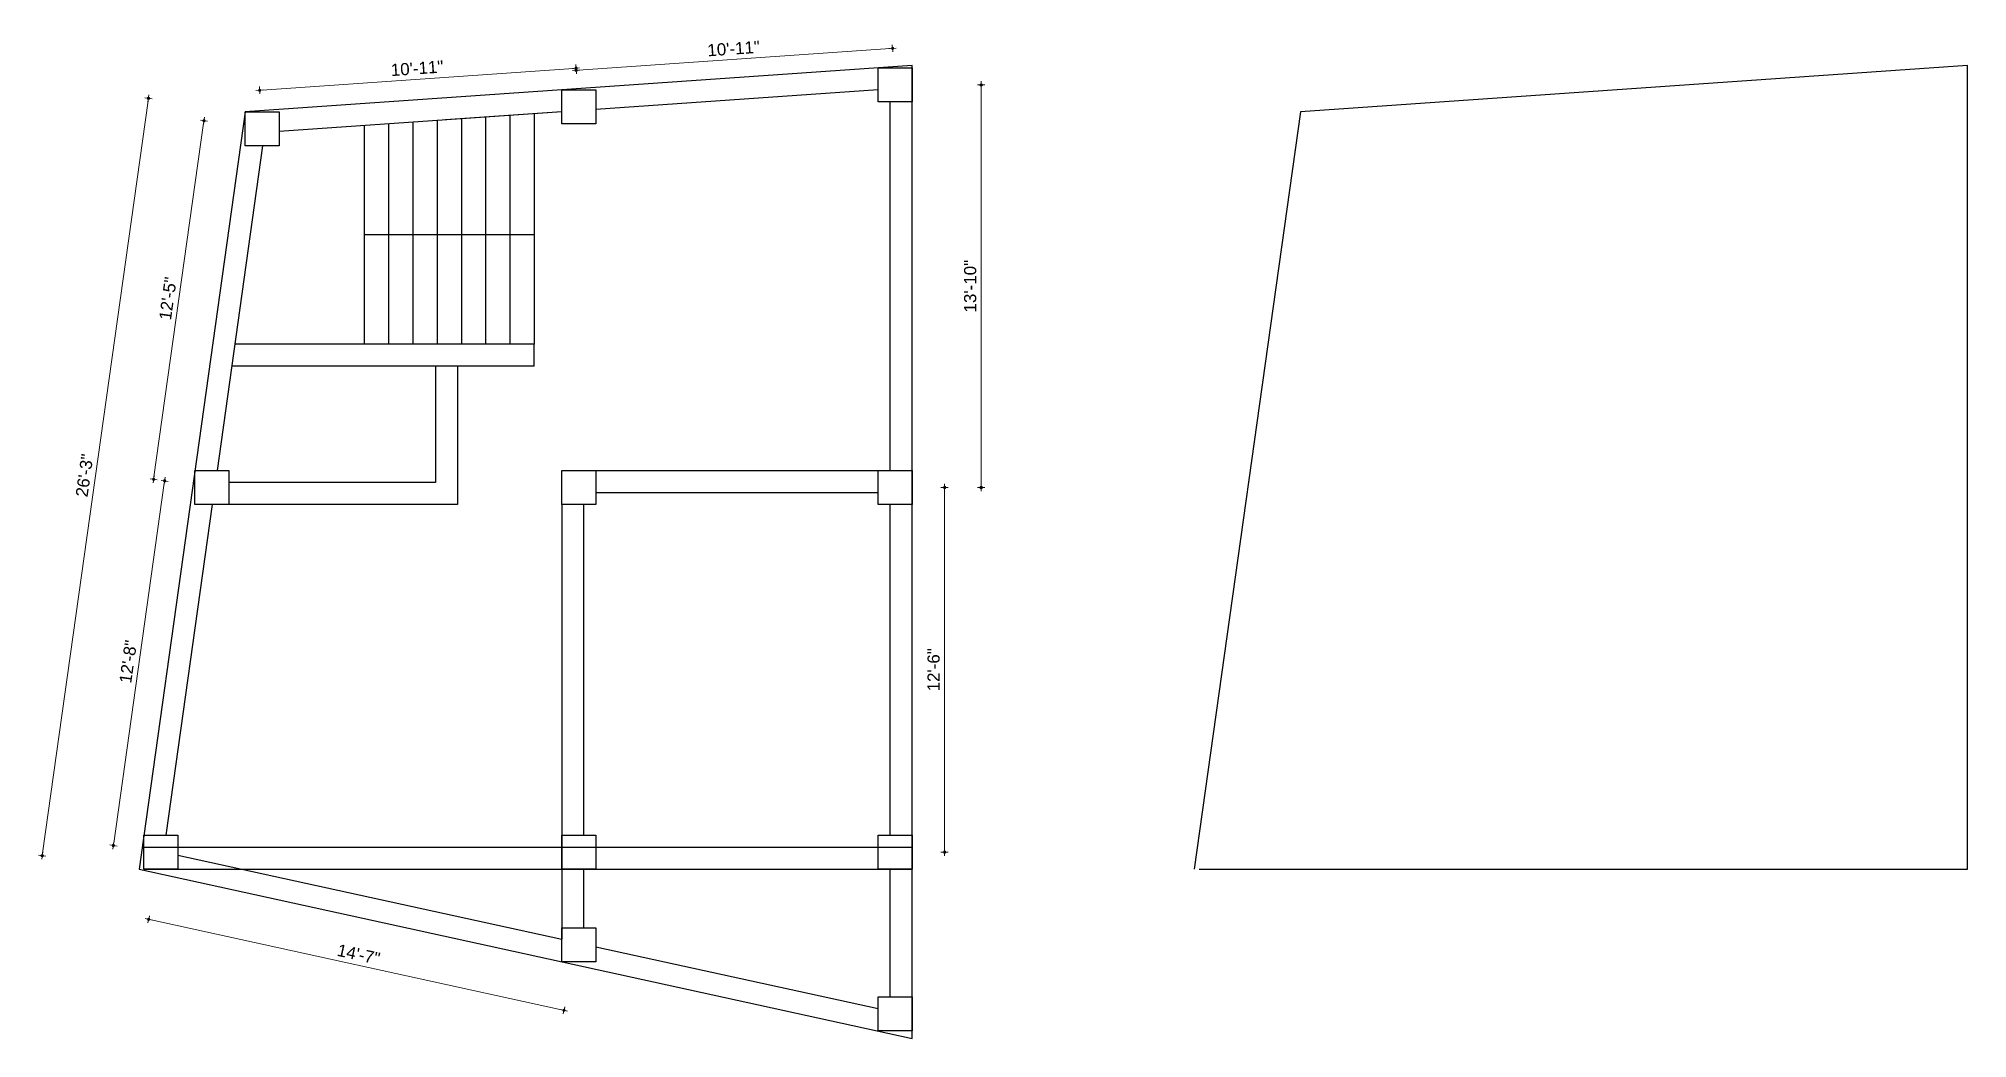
# Model space of a CAD drawing. Header units: inches. Extents: x -4763 to 5635, y -17312 to -9454.
# Drawn here: x 2788 to 3582, y -17312 to -16900 of the extents above; entities that cross this region are included whole.
import ezdxf

# ---------------------------------------------------------------- set-up
doc = ezdxf.new("R2010")
doc.units = ezdxf.units.IN
doc.header["$LTSCALE"] = 0.5
doc.header["$MEASUREMENT"] = 0
doc.header["$PDMODE"] = 66
doc.layers.add('hatch', color=9, linetype='Continuous', lineweight=0)
doc.layers.add('Toilet', color=7, linetype='Continuous', lineweight=25)
doc.styles.get("Standard").update_dxf_attribs({"font": 'arial.ttf'})
doc.dimstyles.new('S8', dxfattribs={"dimtxt": 5, "dimasz": 1, "dimexe": 6, "dimexo": 18, "dimgap": 1.9375, "dimtad": 1, "dimdec": 0, "dimzin": 3, "dimdsep": 46, "dimlunit": 4, "dimtxsty": 'Standard', "dimblk": 'dot 2', "dimcen": 12, "dimse1": 1, "dimse2": 1, "dimclrd": 1, "dimclre": 1, "dimclrt": 256, "dimadec": 0, "dimazin": 0, "dimtfac": 0.75, "dimtdec": 0, "dimtix": 1, "dimtmove": 1, "dimatfit": 3, "dimldrblk": 'DOT', "dimfxl": 1, "dimtolj": 1, "dimtzin": 0, "dimlwd": 9, "dimlwe": 9, "dimarcsym": 0})

msp = doc.modelspace()

# ---------------------------------------------------------------- blocks, each defined once
blk = doc.blocks.new('dot1')
at = {"layer": 'hatch'}
h = blk.add_hatch(color=256, dxfattribs=at)
edge = h.paths.add_edge_path()
edge.add_arc((0, 0), 1, 0, 360)
for p, q in [((3, 0), (-3, 0)), ((0, 3), (0, -3))]:
    blk.add_line(p, q, dxfattribs=at)
blk.add_circle((0, 0), 1, dxfattribs=at)
blk = doc.blocks.new('dot 2')
at = {"layer": 'hatch', "xscale": 0.5, "yscale": 0.5, "zscale": 0.5}
blk.add_blockref('dot1', (0, 0), dxfattribs=at)
blk = doc.blocks.new('*D256')
at = {"layer": 'Defpoints', "color": 0, "transparency": 16777216}
for p in [(2838.99, -17235.25), (2832.92, -17262.96), (3010.04, -17272.7)]:
    blk.add_point(p, dxfattribs=at)
at = {"layer": 'Toilet', "color": 1, "lineweight": 9, "transparency": 16777216}
blk.add_line((3003, -17300.19), (2833.9, -17263.17), dxfattribs=at)
for p, rotation in [((2832.92, -17262.96), 167.6507066654709), ((3003.97, -17300.41), 347.6507066654709)]:
    blk.add_blockref('dot 2', p, dxfattribs=dict(at, rotation=rotation))
at = {"layer": 'Toilet', "transparency": 16777216, "insert": (2919.4, -17277.34), "char_height": 5, "attachment_point": 5, "rotation": 347.65071}
blk.add_mtext('\\A1;14\'-7"', dxfattribs=at)
blk = doc.blocks.new('_Dot')
at = {"color": 0, "linetype": 'ByBlock', "lineweight": -2}
blk.add_line((-0.5, 0), (-1, 0), dxfattribs=at)
at = {"color": 0, "linetype": 'ByBlock', "const_width": 0.5}
blk.add_lwpolyline([(-0.25, 0, 1), (0.25, 0, 1)], format="xyb", close=True, dxfattribs=at)
blk = doc.blocks.new('*D257')
at = {"layer": 'Defpoints', "color": 0, "transparency": 16777216}
for p in [(2872.7, -16930.39), (2789.03, -17236.66), (2828.92, -17242.26)]:
    blk.add_point(p, dxfattribs=at)
at = {"layer": 'Toilet', "color": 1, "lineweight": 9, "transparency": 16777216}
blk.add_line((2832.68, -16925.78), (2789.17, -17235.67), dxfattribs=at)
for p, rotation in [((2832.82, -16924.79), 82.0073978890656), ((2789.03, -17236.66), 262.0073978890656)]:
    blk.add_blockref('dot 2', p, dxfattribs=dict(at, rotation=rotation))
at = {"layer": 'Toilet', "transparency": 16777216, "insert": (2806.48, -17080.1), "char_height": 5, "attachment_point": 5, "rotation": 82.0074}
blk.add_mtext('\\A1;26\'-3"', dxfattribs=at)
blk = doc.blocks.new('*D258')
at = {"layer": 'Defpoints', "color": 0, "transparency": 16777216}
for p in [(2839.46, -17082.32), (2858.97, -17085.06), (2837.88, -17235.26)]:
    blk.add_point(p, dxfattribs=at)
at = {"layer": 'Toilet', "color": 1, "lineweight": 9, "transparency": 16777216}
blk.add_line((2818.51, -17231.53), (2839.32, -17083.31), dxfattribs=at)
for p, rotation in [((2839.46, -17082.32), 82.00739788906552), ((2818.37, -17232.52), 262.0073978890655)]:
    blk.add_blockref('dot 2', p, dxfattribs=dict(at, rotation=rotation))
at = {"layer": 'Toilet', "transparency": 16777216, "insert": (2824.47, -17156.8), "char_height": 5, "attachment_point": 5, "rotation": 82.0074}
blk.add_mtext('\\A1;12\'-8"', dxfattribs=at)
blk = doc.blocks.new('*D259')
at = {"layer": 'Defpoints', "color": 0, "transparency": 16777216}
for p in [(2855.66, -16934.02), (2879.7, -16937.39), (2858.97, -17085.06)]:
    blk.add_point(p, dxfattribs=at)
at = {"layer": 'Toilet', "color": 1, "lineweight": 9, "transparency": 16777216}
blk.add_line((2835.07, -17080.69), (2855.53, -16935.01), dxfattribs=at)
for p, rotation in [((2855.66, -16934.02), 82.00739788906536), ((2834.93, -17081.68), 262.0073978890654)]:
    blk.add_blockref('dot 2', p, dxfattribs=dict(at, rotation=rotation))
at = {"layer": 'Toilet', "transparency": 16777216, "insert": (2840.85, -17007.23), "char_height": 5, "attachment_point": 5, "rotation": 82.0074}
blk.add_mtext('\\A1;12\'-5"', dxfattribs=at)
blk = doc.blocks.new('*D260')
at = {"layer": 'Defpoints', "color": 0, "transparency": 16777216}
for p in [(3008.93, -16912.35), (3010.04, -16928.31), (2879.7, -16937.39)]:
    blk.add_point(p, dxfattribs=at)
at = {"layer": 'Toilet', "color": 1, "lineweight": 9, "transparency": 16777216}
blk.add_line((2879.59, -16921.36), (3007.93, -16912.42), dxfattribs=at)
for p, rotation in [((3008.93, -16912.35), 3.986649777893512), ((2878.59, -16921.43), 183.9866497778935)]:
    blk.add_blockref('dot 2', p, dxfattribs=dict(at, rotation=rotation))
at = {"layer": 'Toilet', "transparency": 16777216, "insert": (2943.45, -16912.41), "char_height": 5, "attachment_point": 5, "rotation": 3.98665}
blk.add_mtext('\\A1;10\'-11"', dxfattribs=at)
blk = doc.blocks.new('*D262')
at = {"layer": 'Defpoints', "color": 0, "transparency": 16777216}
for p in [(3140.37, -16919.23), (3175.8, -16919.23), (3140.37, -17085.06)]:
    blk.add_point(p, dxfattribs=at)
at = {"layer": 'Toilet', "color": 1, "lineweight": 9, "transparency": 16777216}
blk.add_line((3175.8, -17084.06), (3175.8, -16920.23), dxfattribs=at)
for p, rotation in [((3175.8, -16919.23), 90), ((3175.8, -17085.06), 270)]:
    blk.add_blockref('dot 2', p, dxfattribs=dict(at, rotation=rotation))
at = {"layer": 'Toilet', "transparency": 16777216, "insert": (3171.3, -17002.14), "char_height": 5, "attachment_point": 5, "rotation": 90}
blk.add_mtext('\\A1;13\'-10"', dxfattribs=at)
blk = doc.blocks.new('*D263')
at = {"layer": 'Defpoints', "color": 0, "transparency": 16777216}
for p in [(3140.37, -17085.06), (3140.37, -17235.26), (3160.73, -17235.26)]:
    blk.add_point(p, dxfattribs=at)
at = {"layer": 'Toilet', "color": 1, "lineweight": 9, "transparency": 16777216}
blk.add_line((3160.73, -17086.06), (3160.73, -17234.26), dxfattribs=at)
for p, rotation in [((3160.73, -17085.06), 90), ((3160.73, -17235.26), 270)]:
    blk.add_blockref('dot 2', p, dxfattribs=dict(at, rotation=rotation))
at = {"layer": 'Toilet', "transparency": 16777216, "insert": (3156.24, -17160.16), "char_height": 5, "attachment_point": 5, "rotation": 90}
blk.add_mtext('\\A1;12\'-6"', dxfattribs=at)

# ---------------------------------------------------------------- dimensions: what is measured, and where the dimension line sits
at = {"layer": 'Toilet'}
msp.add_aligned_dim(p1=(3010.04, -16928.31), p2=(3140.37, -16919.23), distance=15.11, dimstyle='S8', override={"dimfxl": 2, "dimfxlon": 1, "dimarcsym": 1}, dxfattribs=at).render()
for p1, p2, distance, picture, middle in [((2879.7, -16937.39), (3010.04, -16928.31), 16, '*D260', (2943.45, -16912.41)), ((2872.7, -16930.39), (2828.92, -17242.26), -40.28, '*D257', (2806.48, -17080.1)), ((2858.97, -17085.06), (2879.7, -16937.39), 24.28, '*D259', (2840.85, -17007.23)), ((2837.88, -17235.26), (2858.97, -17085.06), 19.7, '*D258', (2824.47, -17156.8)), ((3010.04, -17272.7), (2838.99, -17235.25), 28.36, '*D256', (2919.4, -17277.34))]:
    dim = msp.add_aligned_dim(p1=p1, p2=p2, distance=distance, dimstyle='S8', override={"dimfxl": 2, "dimfxlon": 1, "dimarcsym": 1}, dxfattribs=at)
    dim.commit()
    dim.dimension.update_dxf_attribs({"geometry": picture, "text_midpoint": middle})
for base, p2, picture, middle in [((3175.8, -16919.23), (3140.37, -16919.23), '*D262', (3171.3, -17002.14)), ((3160.73, -17235.26), (3140.37, -17235.26), '*D263', (3156.24, -17160.16))]:
    dim = msp.add_linear_dim(base=base, p1=(3140.37, -17085.06), p2=p2, angle=90, dimstyle='S8', override={"dimfxl": 2, "dimfxlon": 1, "dimarcsym": 1}, dxfattribs=at)
    dim.commit()
    dim.dimension.update_dxf_attribs({"geometry": picture, "text_midpoint": middle})

# ---------------------------------------------------------------- linework, layer by layer
at = {"layer": 'Toilet'}
for p, q in [((3003.04, -16930.33), (2955.15, -16933.67)), ((2991.7, -16931.12), (2991.7, -16981.03)), ((3138.37, -17078.06), (3138.37, -16926.23)), ((2921.7, -16936), (2921.7, -16981.03)), ((2931.7, -16935.3), (2931.7, -16981.03)), ((2941.7, -16934.61), (2941.7, -16981.03)), ((2951.7, -16933.91), (2951.7, -16981.03)), ((2961.7, -16933.21), (2961.7, -16981.03)), ((2971.7, -16932.52), (2971.7, -16981.03)), ((2981.7, -16931.82), (2981.7, -16981.03)), ((2879.83, -16944.39), (2861.06, -17078.06)), ((2991.7, -16981.03), (2921.7, -16981.03)), ((2921.7, -16981.03), (2921.7, -17026.06)), ((2931.7, -16981.03), (2931.7, -17026.06)), ((2941.7, -16981.03), (2941.7, -17026.06)), ((2951.7, -16981.03), (2951.7, -17026.06)), ((2961.7, -16981.03), (2961.7, -17026.06)), ((2971.7, -16981.03), (2971.7, -17026.06)), ((2981.7, -16981.03), (2981.7, -17026.06)), ((2991.7, -16981.03), (2991.7, -17026.06)), ((2991.7, -17026.06), (2868.36, -17026.06)), ((2991.7, -17035.06), (2991.7, -17026.06)), ((2991.7, -17035.06), (2867.1, -17035.06)), ((2951.1, -17035.06), (2951.1, -17083.06)), ((2960.1, -17035.06), (2960.1, -17092.06)), ((3017.04, -17078.06), (3133.37, -17078.06)), ((2951.1, -17083.06), (2865.97, -17083.06)), ((3017.04, -17087.06), (3133.37, -17087.06)), ((2859.09, -17092.06), (2839.97, -17228.26)), ((2960.1, -17092.06), (2859.09, -17092.06)), ((3003.04, -17092.06), (3003.04, -17271.17)), ((3012.04, -17092.06), (3012.04, -17228.26)), ((3138.37, -17228.26), (3138.37, -17092.06)), ((2830.88, -17233.26), (3147.37, -17233.26)), ((2844.88, -17236.54), (3003.04, -17271.17)), ((2830.88, -17242.26), (3147.37, -17242.26)), ((3012.04, -17242.26), (3012.04, -17266.38)), ((3138.37, -17294.92), (3138.37, -17242.26)), ((3017.04, -17274.24), (3133.37, -17299.71))]:
    msp.add_line(p, q, dxfattribs=at)
for points in [[(3147.37, -16911.25), (2872.7, -16930.39), (2828.92, -17242.26), (3147.37, -17311.98)], [(3133.37, -16912.23), (3147.37, -16912.23), (3147.37, -16926.23), (3133.37, -16926.23)], [(3003.04, -16921.31), (3017.04, -16921.31), (3017.04, -16935.31), (3003.04, -16935.31)], [(2872.7, -16930.39), (2886.7, -16930.39), (2886.7, -16944.39), (2872.7, -16944.39)], [(2851.97, -17078.06), (2865.97, -17078.06), (2865.97, -17092.06), (2851.97, -17092.06)], [(3003.04, -17078.06), (3017.04, -17078.06), (3017.04, -17092.06), (3003.04, -17092.06)], [(3133.37, -17078.06), (3147.37, -17078.06), (3147.37, -17092.06), (3133.37, -17092.06)], [(2830.88, -17228.26), (2844.88, -17228.26), (2844.88, -17242.26), (2830.88, -17242.26)], [(3003.04, -17228.26), (3017.04, -17228.26), (3017.04, -17242.26), (3003.04, -17242.26)], [(3133.37, -17228.26), (3147.37, -17228.26), (3147.37, -17242.26), (3133.37, -17242.26)], [(3003.04, -17266.38), (3017.04, -17266.38), (3017.04, -17280.38), (3003.04, -17280.38)], [(3133.37, -17294.92), (3147.37, -17294.92), (3147.37, -17308.92), (3133.37, -17308.92)]]:
    msp.add_lwpolyline(points, close=True, dxfattribs=at)
for points in [[(3265.58, -17242.26), (3582.07, -17242.26), (3582.07, -16911.25), (3307.4, -16930.39), (3263.61, -17242.26)], [(3133.37, -16921.25), (3017.04, -16929.36)], [(3003.04, -16930.33), (2886.7, -16938.44)]]:
    msp.add_lwpolyline(points, dxfattribs=at)

msp.set_redraw_order([(e.dxf.handle, doc.entitydb.next_handle()) for e in msp.query("TEXT MTEXT ATTDEF DIMENSION ARC_DIMENSION")])  # texts and dimensions are drawn at this point

doc.saveas('drawing.dxf')
